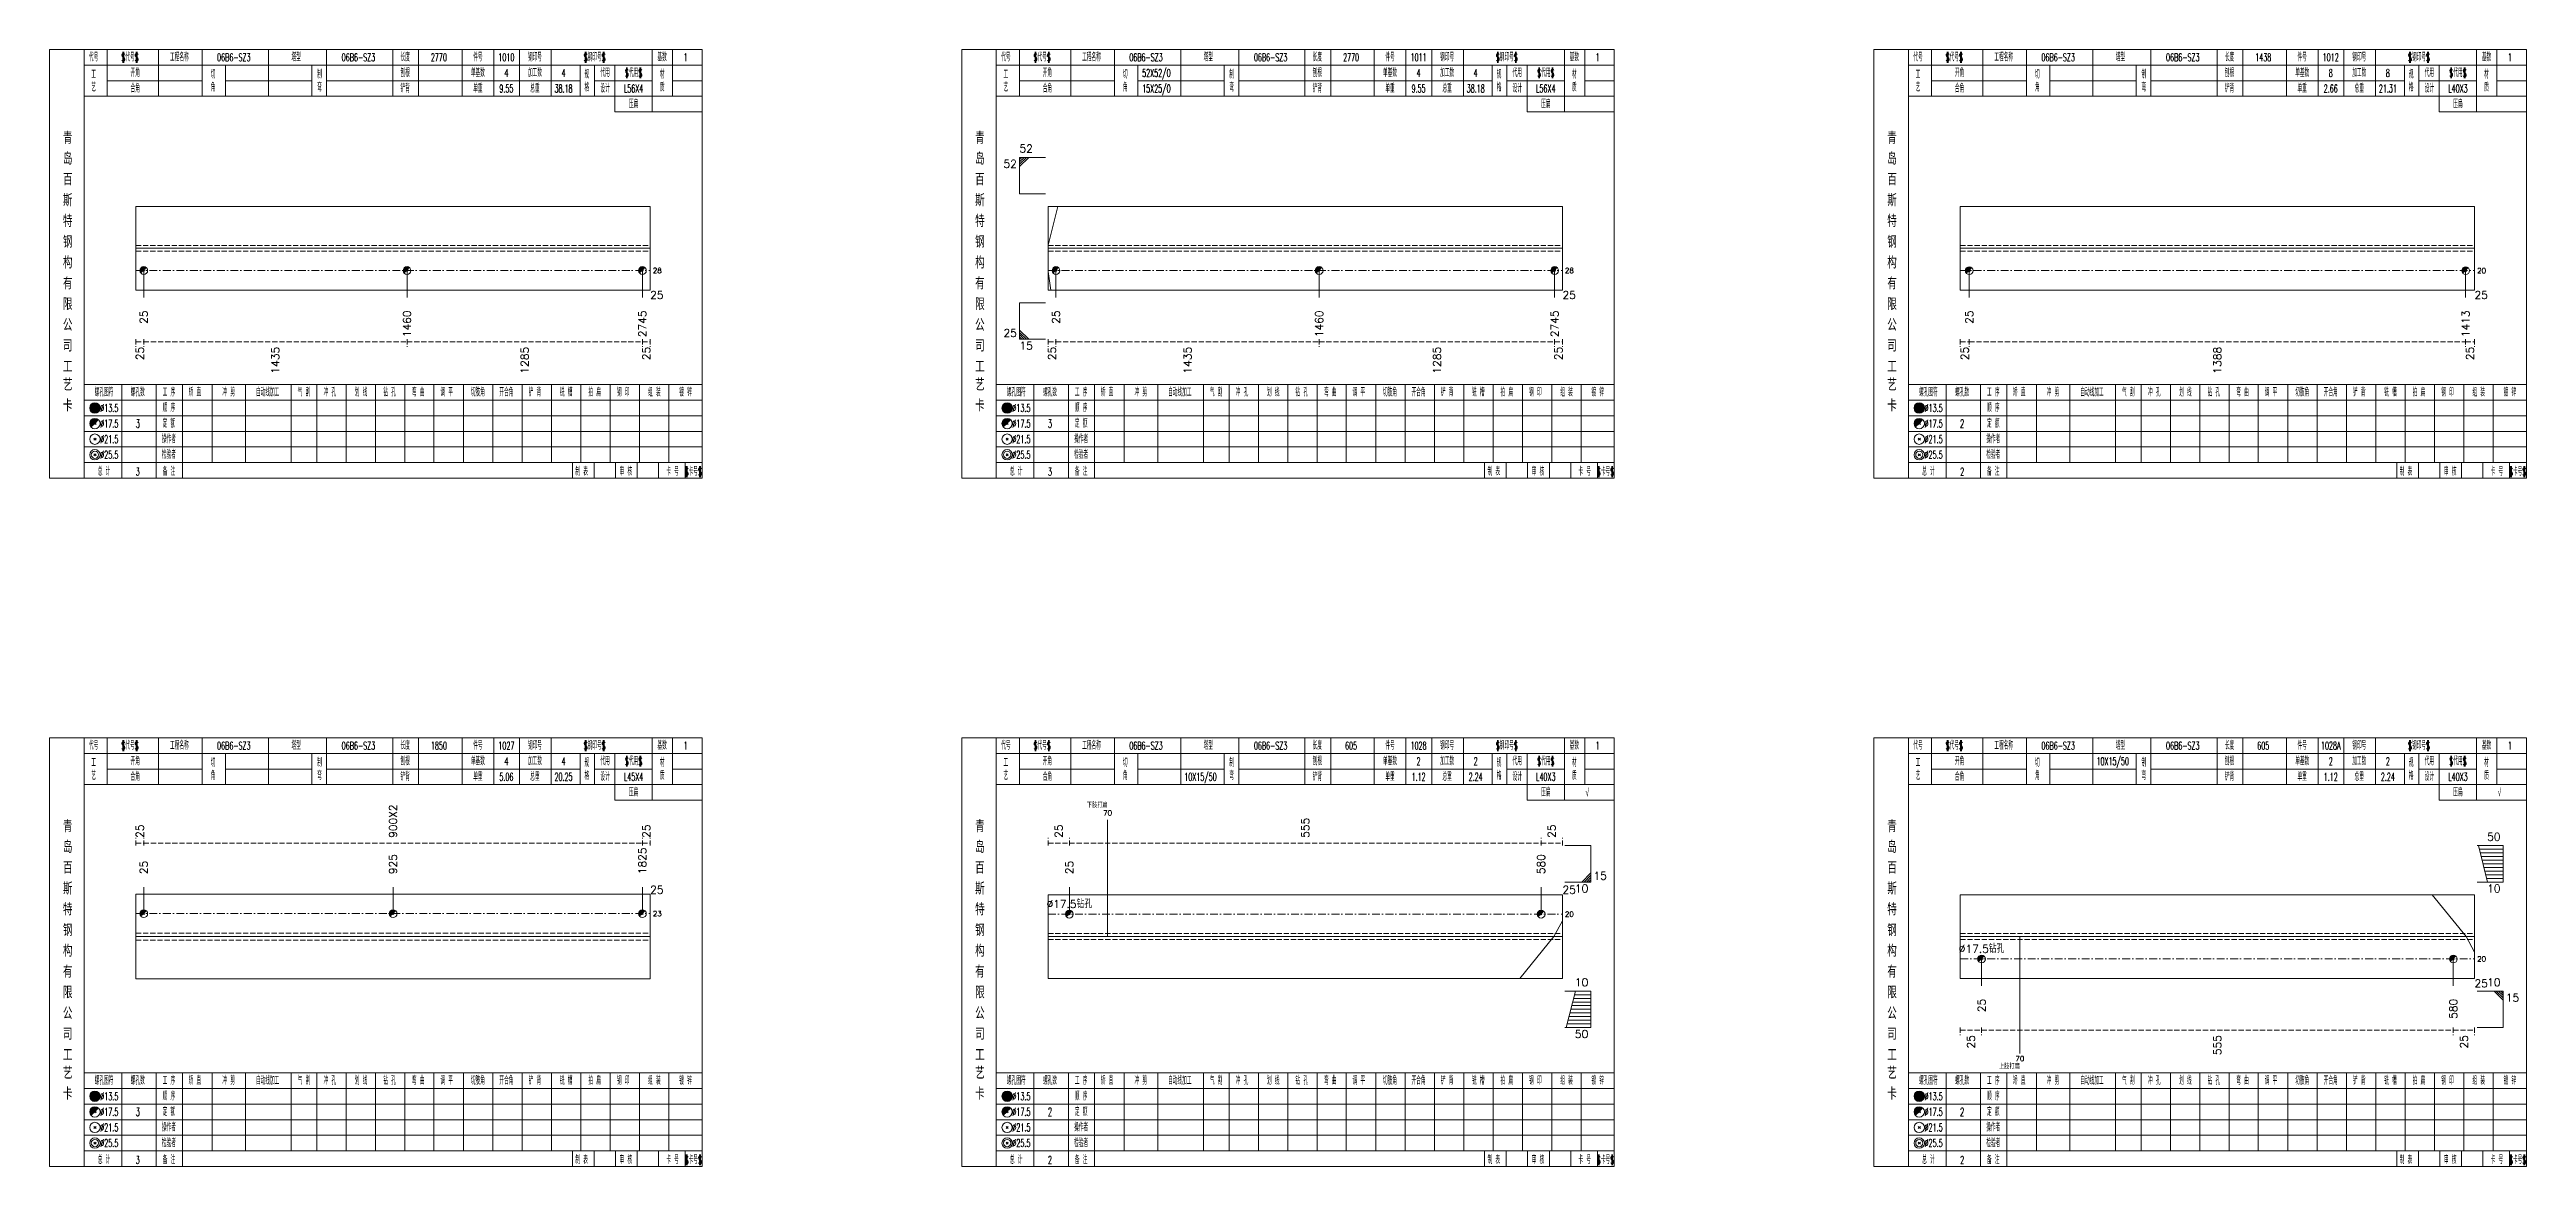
# Model space of a CAD drawing. Extents: x -533 to 8774, y 0 to 7979.
# Drawn here: x 1054 to 2008, y 0 to 430 of the extents above; entities that cross this region are included whole.
import ezdxf
from ezdxf.enums import TextEntityAlignment as Align

# ---------------------------------------------------------------- set-up
doc = ezdxf.new("R2010")
doc.units = 0
doc.header["$MEASUREMENT"] = 0
doc.linetypes.add('一点画线', pattern=[5.2, 3, -1, 0.2, -1])
doc.linetypes.add('虚线', pattern=[2.75, 2, -0.75])
doc.layers.get('0').update_dxf_attribs({"linetype": 'CONTINUOUS', "lineweight": 25})
for name, color, linetype, lineweight in [('1', 7, 'CONTINUOUS', 25), ('2', 7, 'CONTINUOUS', 25), ('4', 7, 'CONTINUOUS', 25), ('5', 7, 'CONTINUOUS', 25)]:
    doc.layers.add(name, color=color, linetype=linetype, lineweight=lineweight)
doc.styles.get("Standard").update_dxf_attribs({"font": 'simplex.shx', "width": 0.7, "height": 3, "bigfont": 'gbhzfs.shx'})

msp = doc.modelspace()

# ---------------------------------------------------------------- texts
at = {"color": 7, "linetype": 'Continuous', "lineweight": 13}
for s, p in [('52', (1427.9, 389.5)), ('15', (1649, 109.5))]:
    msp.add_text(s, height=3, dxfattribs=at).set_placement(p, align=Align.BOTTOM_LEFT)
for s, p in [('52', (1426.9, 387.5)), ('10', (1647, 108.5)), ('10', (1998.4, 108.5)), ('50', (1647, 52.5))]:
    msp.add_text(s, height=3, dxfattribs=at).set_placement(p, align=Align.TOP_RIGHT)
for s, height, p in [('28', 2, (1286.6, 344.93)), ('28', 2, (1638, 344.93)), ('20', 2, (1989.4, 344.88)), ('25', 3, (1285.6, 106.5)), ('25', 3, (1637, 106.5)), ('23', 2, (1286.6, 97.33)), ('20', 2, (1638, 97.12)), ('20', 2, (1989.4, 79.88))]:
    msp.add_text(s, height=height, dxfattribs=at).set_placement(p, align=Align.MIDDLE_LEFT)
at = {"color": 8, "linetype": 'Continuous', "lineweight": 9}
for s, p in [('25', (1089, 315.5)), ('1435', (1141.21, 315.5)), ('1285', (1237.26, 315.5)), ('25', (1284.1, 315.5)), ('25', (1440.4, 315.5)), ('1435', (1492.61, 315.5)), ('1285', (1588.66, 315.5)), ('25', (1635.5, 315.5)), ('25', (1792.02, 315.5)), ('1388', (1889.35, 315.5)), ('25', (1986.68, 315.5)), ('25', (1794.39, 50.5)), ('555', (1889.35, 50.5)), ('25', (1984.31, 50.5))]:
    msp.add_text(s, height=3, rotation=90, dxfattribs=at).set_placement(p, align=Align.MIDDLE_RIGHT)
at = {"color": 7, "linetype": 'Continuous', "lineweight": 13}
for s, p in [('25', (1426.9, 318.5)), ('50', (1998.4, 124.5)), ('10', (1647, 68.5)), ('10', (1998.4, 68.5))]:
    msp.add_text(s, height=3, dxfattribs=at).set_placement(p, align=Align.BOTTOM_RIGHT)
for p in [(1427.9, 317.5), (2000.4, 66.5)]:
    msp.add_text('15', height=3, dxfattribs=at).set_placement(p, align=Align.TOP_LEFT)
at = {"color": 8, "linetype": 'Continuous', "lineweight": 9}
for s, p in [('900X2', (1186.55, 126.5)), ('555', (1537.95, 126.5)), ('25', (1089, 126.5)), ('25', (1284.1, 126.5)), ('25', (1442.99, 126.5)), ('25', (1632.91, 126.5))]:
    msp.add_text(s, height=3, rotation=90, dxfattribs=at).set_placement(p, align=Align.MIDDLE_LEFT)
at = {"color": 7, "linetype": 'Continuous', "lineweight": 13}
for s, p in [('25', (1090.5, 112.5)), ('925', (1186.55, 112.5)), ('1825', (1282.6, 112.5)), ('25', (1447.09, 112.5)), ('580', (1628.81, 112.5))]:
    msp.add_text(s, height=3, rotation=90, dxfattribs=at).set_placement(p, align=Align.MIDDLE_LEFT)
msp.add_text('%%c17.5钻孔', height=3, dxfattribs=at).set_placement((1447.09, 98.62), align=Align.BOTTOM_CENTER)
at = {"layer": '1', "color": 7, "linetype": 'Continuous', "lineweight": 13}
for p in [(1285.6, 335.5), (1637, 335.5), (1988.4, 335.5), (1988.4, 70.5)]:
    msp.add_text('25', height=3, dxfattribs=at).set_placement(p, align=Align.MIDDLE_LEFT)
for s, p in [('25', (1090.5, 329.5)), ('1460', (1191.91, 329.5)), ('2745', (1282.6, 329.5)), ('25', (1441.9, 329.5)), ('1460', (1543.31, 329.5)), ('2745', (1634, 329.5)), ('25', (1793.74, 329.5)), ('1413', (1984.96, 329.5)), ('25', (1798.49, 64.5)), ('580', (1980.21, 64.5))]:
    msp.add_text(s, height=3, rotation=90, dxfattribs=at).set_placement(p, align=Align.MIDDLE_RIGHT)
msp.add_text('%%c17.5钻孔', height=3, dxfattribs=at).set_placement((1798.49, 81.38), align=Align.BOTTOM_CENTER)
at = {"layer": '2', "color": 7, "linetype": 'Continuous', "lineweight": 13}
for s, p in [('下肢打扁', (1457.82, 137.5)), ('70', (1461.82, 134.5))]:
    msp.add_text(s, height=2, dxfattribs=at).set_placement(p, align=Align.BOTTOM_CENTER)
for s, p in [('上肢打扁', (1809.22, 39.5)), ('70', (1813.22, 42.5))]:
    msp.add_text(s, height=2, dxfattribs=at).set_placement(p, align=Align.TOP_CENTER)
at = {"layer": '4', "color": 1, "linetype": 'Continuous', "lineweight": 13}
for s, height, width, p in [('代号', 3, 0.6, (1071.2, 427)), ('工', 3, 0.6, (1071.2, 420.4)), ('$代号$', 3, 0.6, (1085.2, 427)), ('开角', 3, 0.6, (1087.2, 421)), ('工程名称', 3, 0.6, (1104.2, 427)), ('切', 3, 0.6, (1117.2, 420.4)), ('06B6-SZ3', 3, 0.6, (1125.2, 427)), ('塔型', 3, 0.6, (1149.2, 427)), ('制', 3, 0.6, (1158.2, 420.4)), ('06B6-SZ3', 3, 0.6, (1173.2, 427)), ('刨根', 3, 0.6, (1191.2, 421)), ('长度', 3, 0.6, (1191.2, 427)), ('2770', 3, 0.6, (1204.2, 427)), ('单基数', 3, 0.6, (1219.2, 421)), ('件号', 3, 0.6, (1219.2, 427)), ('1010', 3, 0.6, (1230.2, 427)), ('4', 3, 0.6, (1230.2, 421)), ('加工数', 3, 0.6, (1241.2, 421)), ('钢印号', 3, 0.6, (1241.2, 427)), ('4', 3, 0.6, (1252.2, 421)), ('规', 3, 0.6, (1261.2, 420.4)), ('$钢印号$', 3, 0.6, (1264.2, 427)), ('代用', 3, 0.6, (1268.2, 421)), ('$代用$', 3, 0.6, (1279.2, 421)), ('基数', 3, 0.6, (1290.2, 427)), ('材', 3, 0.6, (1290.2, 420.4)), ('1', 3, 0.6, (1299.2, 427)), ('代号', 3, 0.6, (1422.6, 427)), ('工', 3, 0.6, (1422.6, 420.4)), ('$代号$', 3, 0.6, (1436.6, 427)), ('开角', 3, 0.6, (1438.6, 421)), ('工程名称', 3, 0.6, (1455.6, 427)), ('切', 3, 0.6, (1468.6, 420.4)), ('06B6-SZ3', 3, 0.6, (1476.6, 427)), ('52X52/0', 3, 0.6, (1480.6, 421)), ('塔型', 3, 0.6, (1500.6, 427)), ('制', 3, 0.6, (1509.6, 420.4)), ('06B6-SZ3', 3, 0.6, (1524.6, 427)), ('刨根', 3, 0.6, (1542.6, 421)), ('长度', 3, 0.6, (1542.6, 427)), ('2770', 3, 0.6, (1555.6, 427)), ('单基数', 3, 0.6, (1570.6, 421)), ('件号', 3, 0.6, (1570.6, 427)), ('1011', 3, 0.6, (1581.6, 427)), ('4', 3, 0.6, (1581.6, 421)), ('加工数', 3, 0.6, (1592.6, 421)), ('钢印号', 3, 0.6, (1592.6, 427)), ('4', 3, 0.6, (1603.6, 421)), ('规', 3, 0.6, (1612.6, 420.4)), ('$钢印号$', 3, 0.6, (1615.6, 427)), ('代用', 3, 0.6, (1619.6, 421)), ('$代用$', 3, 0.6, (1630.6, 421)), ('基数', 3, 0.6, (1641.6, 427)), ('材', 3, 0.6, (1641.6, 420.4)), ('1', 3, 0.6, (1650.6, 427)), ('代号', 3, 0.6, (1774, 427)), ('工', 3, 0.6, (1774, 420.4)), ('$代号$', 3, 0.6, (1788, 427)), ('开角', 3, 0.6, (1790, 421)), ('工程名称', 3, 0.6, (1807, 427)), ('切', 3, 0.6, (1820, 420.4)), ('06B6-SZ3', 3, 0.6, (1828, 427)), ('塔型', 3, 0.6, (1852, 427)), ('制', 3, 0.6, (1861, 420.4)), ('06B6-SZ3', 3, 0.6, (1876, 427)), ('刨根', 3, 0.6, (1894, 421)), ('长度', 3, 0.6, (1894, 427)), ('1438', 3, 0.6, (1907, 427)), ('单基数', 3, 0.6, (1922, 421)), ('件号', 3, 0.6, (1922, 427)), ('1012', 3, 0.6, (1933, 427)), ('8', 3, 0.6, (1933, 421)), ('加工数', 3, 0.6, (1944, 421)), ('钢印号', 3, 0.6, (1944, 427)), ('8', 3, 0.6, (1955, 421)), ('规', 3, 0.6, (1964, 420.4)), ('$钢印号$', 3, 0.6, (1967, 427)), ('代用', 3, 0.6, (1971, 421)), ('$代用$', 3, 0.6, (1982, 421)), ('基数', 3, 0.6, (1993, 427)), ('材', 3, 0.6, (1993, 420.4)), ('1', 3, 0.6, (2002, 427)), ('艺', 3, 0.6, (1071.2, 415.4)), ('合角', 3, 0.6, (1087.2, 415)), ('角', 3, 0.6, (1117.2, 415.4)), ('弯', 3, 0.6, (1158.2, 415.4)), ('铲背', 3, 0.6, (1191.2, 415)), ('单重', 3, 0.6, (1219.2, 415)), ('9.55', 3, 0.6, (1230.2, 415)), ('总重', 3, 0.6, (1241.2, 415)), ('38.18', 3, 0.6, (1252.2, 415)), ('格', 3, 0.6, (1261.2, 415.4)), ('设计', 3, 0.6, (1268.2, 415)), ('L56X4', 3, 0.6, (1279.2, 415)), ('压扁', 3, 0.6, (1279.2, 409)), ('质', 3, 0.6, (1290.2, 415.4)), ('艺', 3, 0.6, (1422.6, 415.4)), ('合角', 3, 0.6, (1438.6, 415)), ('角', 3, 0.6, (1468.6, 415.4)), ('15X25/0', 3, 0.6, (1480.6, 415)), ('弯', 3, 0.6, (1509.6, 415.4)), ('铲背', 3, 0.6, (1542.6, 415)), ('单重', 3, 0.6, (1570.6, 415)), ('9.55', 3, 0.6, (1581.6, 415)), ('总重', 3, 0.6, (1592.6, 415)), ('38.18', 3, 0.6, (1603.6, 415)), ('格', 3, 0.6, (1612.6, 415.4)), ('设计', 3, 0.6, (1619.6, 415)), ('L56X4', 3, 0.6, (1630.6, 415)), ('压扁', 3, 0.6, (1630.6, 409)), ('质', 3, 0.6, (1641.6, 415.4)), ('艺', 3, 0.6, (1774, 415.4)), ('合角', 3, 0.6, (1790, 415)), ('角', 3, 0.6, (1820, 415.4)), ('弯', 3, 0.6, (1861, 415.4)), ('铲背', 3, 0.6, (1894, 415)), ('单重', 3, 0.6, (1922, 415)), ('2.66', 3, 0.6, (1933, 415)), ('总重', 3, 0.6, (1944, 415)), ('21.31', 3, 0.6, (1955, 415)), ('格', 3, 0.6, (1964, 415.4)), ('设计', 3, 0.6, (1971, 415)), ('L40X3', 3, 0.6, (1982, 415)), ('压扁', 3, 0.6, (1982, 409)), ('质', 3, 0.6, (1993, 415.4)), ('青', 4.6, 0.8, (1061.2, 396)), ('青', 4.6, 0.8, (1412.6, 396)), ('青', 4.6, 0.8, (1764, 396)), ('百', 4.6, 0.8, (1061.2, 380)), ('岛', 4.6, 0.8, (1061.2, 388)), ('百', 4.6, 0.8, (1412.6, 380)), ('岛', 4.6, 0.8, (1412.6, 388)), ('百', 4.6, 0.8, (1764, 380)), ('岛', 4.6, 0.8, (1764, 388)), ('斯', 4.6, 0.8, (1061.2, 372)), ('斯', 4.6, 0.8, (1412.6, 372)), ('斯', 4.6, 0.8, (1764, 372)), ('特', 4.6, 0.8, (1061.2, 364)), ('特', 4.6, 0.8, (1412.6, 364)), ('特', 4.6, 0.8, (1764, 364)), ('钢', 4.6, 0.8, (1061.2, 356)), ('钢', 4.6, 0.8, (1412.6, 356)), ('钢', 4.6, 0.8, (1764, 356)), ('构', 4.6, 0.8, (1061.2, 348)), ('构', 4.6, 0.8, (1412.6, 348)), ('构', 4.6, 0.8, (1764, 348)), ('有', 4.6, 0.8, (1061.2, 340)), ('限', 4.6, 0.8, (1061.2, 332)), ('有', 4.6, 0.8, (1412.6, 340)), ('限', 4.6, 0.8, (1412.6, 332)), ('有', 4.6, 0.8, (1764, 340)), ('限', 4.6, 0.8, (1764, 332)), ('公', 4.6, 0.8, (1061.2, 324)), ('公', 4.6, 0.8, (1412.6, 324)), ('公', 4.6, 0.8, (1764, 324)), ('司', 4.6, 0.8, (1061.2, 316)), ('司', 4.6, 0.8, (1412.6, 316)), ('司', 4.6, 0.8, (1764, 316)), ('工', 4.6, 0.8, (1061.2, 308)), ('工', 4.6, 0.8, (1412.6, 308)), ('工', 4.6, 0.8, (1764, 308)), ('艺', 4.6, 0.8, (1061.2, 301)), ('螺孔图符', 3, 0.6, (1075.2, 298)), ('螺孔数', 3, 0.6, (1088.2, 298)), ('工 序', 3, 0.6, (1100.2, 298)), ('矫 直', 3, 0.6, (1110.2, 298)), ('冲 剪', 3, 0.6, (1123.2, 298)), ('自动线加工', 3, 0.6, (1138.2, 298)), ('气 割', 3, 0.6, (1152.2, 298)), ('冲 孔', 3, 0.6, (1162.2, 298)), ('划 线', 3, 0.6, (1174.2, 298)), ('钻 孔', 3, 0.6, (1185.2, 298)), ('弯 曲', 3, 0.6, (1196.2, 298)), ('调 平', 3, 0.6, (1207.2, 298)), ('切肢角', 3, 0.6, (1219.2, 298)), ('开合角', 3, 0.6, (1230.2, 298)), ('铲 背', 3, 0.6, (1241.2, 298)), ('铣 槽', 3, 0.6, (1253.2, 298)), ('拍 扁', 3, 0.6, (1264.2, 298)), ('钢 印', 3, 0.6, (1275.2, 298)), ('组 装', 3, 0.6, (1287.2, 298)), ('镀 锌', 3, 0.6, (1299.2, 298)), ('艺', 4.6, 0.8, (1412.6, 301)), ('螺孔图符', 3, 0.6, (1426.6, 298)), ('螺孔数', 3, 0.6, (1439.6, 298)), ('工 序', 3, 0.6, (1451.6, 298)), ('矫 直', 3, 0.6, (1461.6, 298)), ('冲 剪', 3, 0.6, (1474.6, 298)), ('自动线加工', 3, 0.6, (1489.6, 298)), ('气 割', 3, 0.6, (1503.6, 298)), ('冲 孔', 3, 0.6, (1513.6, 298)), ('划 线', 3, 0.6, (1525.6, 298)), ('钻 孔', 3, 0.6, (1536.6, 298)), ('弯 曲', 3, 0.6, (1547.6, 298)), ('调 平', 3, 0.6, (1558.6, 298)), ('切肢角', 3, 0.6, (1570.6, 298)), ('开合角', 3, 0.6, (1581.6, 298)), ('铲 背', 3, 0.6, (1592.6, 298)), ('铣 槽', 3, 0.6, (1604.6, 298)), ('拍 扁', 3, 0.6, (1615.6, 298)), ('钢 印', 3, 0.6, (1626.6, 298)), ('组 装', 3, 0.6, (1638.6, 298)), ('镀 锌', 3, 0.6, (1650.6, 298)), ('艺', 4.6, 0.8, (1764, 301)), ('螺孔图符', 3, 0.6, (1778, 298)), ('螺孔数', 3, 0.6, (1791, 298)), ('工 序', 3, 0.6, (1803, 298)), ('矫 直', 3, 0.6, (1813, 298)), ('冲 剪', 3, 0.6, (1826, 298)), ('自动线加工', 3, 0.6, (1841, 298)), ('气 割', 3, 0.6, (1855, 298)), ('冲 孔', 3, 0.6, (1865, 298)), ('划 线', 3, 0.6, (1877, 298)), ('钻 孔', 3, 0.6, (1888, 298)), ('弯 曲', 3, 0.6, (1899, 298)), ('调 平', 3, 0.6, (1910, 298)), ('切肢角', 3, 0.6, (1922, 298)), ('开合角', 3, 0.6, (1933, 298)), ('铲 背', 3, 0.6, (1944, 298)), ('铣 槽', 3, 0.6, (1956, 298)), ('拍 扁', 3, 0.6, (1967, 298)), ('钢 印', 3, 0.6, (1978, 298)), ('组 装', 3, 0.6, (1990, 298)), ('镀 锌', 3, 0.6, (2002, 298)), ('卡', 4.6, 0.8, (1061.2, 293)), ('%%C13.5', 3, 0.5, (1077.2, 292)), ('%%C17.5', 3, 0.5, (1077.2, 286)), ('3', 3.2, 0.6, (1088.2, 286)), ('顺 序', 3, 0.6, (1100.2, 292)), ('定 额', 3, 0.6, (1100.2, 286)), ('卡', 4.6, 0.8, (1412.6, 293)), ('%%C13.5', 3, 0.5, (1428.6, 292)), ('%%C17.5', 3, 0.5, (1428.6, 286)), ('3', 3.2, 0.6, (1439.6, 286)), ('顺 序', 3, 0.6, (1451.6, 292)), ('定 额', 3, 0.6, (1451.6, 286)), ('卡', 4.6, 0.8, (1764, 293)), ('%%C13.5', 3, 0.5, (1780, 292)), ('%%C17.5', 3, 0.5, (1780, 286)), ('2', 3.2, 0.6, (1791, 286)), ('顺 序', 3, 0.6, (1803, 292)), ('定 额', 3, 0.6, (1803, 286)), ('%%C21.5', 3, 0.5, (1077.2, 280)), ('操作者', 3, 0.6, (1100.2, 280)), ('%%C21.5', 3, 0.5, (1428.6, 280)), ('操作者', 3, 0.6, (1451.6, 280)), ('%%C21.5', 3, 0.5, (1780, 280)), ('操作者', 3, 0.6, (1803, 280)), ('总 计', 3, 0.6, (1075.2, 267.5)), ('%%C25.5', 3, 0.5, (1077.2, 274)), ('3', 3, 0.6, (1088.2, 267.5)), ('检验者', 3, 0.6, (1100.2, 274)), ('备 注', 3, 0.6, (1100.2, 267.5)), ('制 表', 3, 0.6, (1259.2, 267.5)), ('审 核', 3, 0.6, (1276.2, 267.5)), ('卡 号', 3, 0.6, (1294.2, 267.5)), ('$卡号$', 3, 0.6, (1302.2, 267.5)), ('总 计', 3, 0.6, (1426.6, 267.5)), ('%%C25.5', 3, 0.5, (1428.6, 274)), ('3', 3, 0.6, (1439.6, 267.5)), ('检验者', 3, 0.6, (1451.6, 274)), ('备 注', 3, 0.6, (1451.6, 267.5)), ('制 表', 3, 0.6, (1610.6, 267.5)), ('审 核', 3, 0.6, (1627.6, 267.5)), ('卡 号', 3, 0.6, (1645.6, 267.5)), ('$卡号$', 3, 0.6, (1653.6, 267.5)), ('总 计', 3, 0.6, (1778, 267.5)), ('%%C25.5', 3, 0.5, (1780, 274)), ('2', 3, 0.6, (1791, 267.5)), ('检验者', 3, 0.6, (1803, 274)), ('备 注', 3, 0.6, (1803, 267.5)), ('制 表', 3, 0.6, (1962, 267.5)), ('审 核', 3, 0.6, (1979, 267.5)), ('卡 号', 3, 0.6, (1997, 267.5)), ('$卡号$', 3, 0.6, (2005, 267.5)), ('代号', 3, 0.6, (1071.2, 162)), ('$代号$', 3, 0.6, (1085.2, 162)), ('工程名称', 3, 0.6, (1104.2, 162)), ('06B6-SZ3', 3, 0.6, (1125.2, 162)), ('塔型', 3, 0.6, (1149.2, 162)), ('06B6-SZ3', 3, 0.6, (1173.2, 162)), ('长度', 3, 0.6, (1191.2, 162)), ('1850', 3, 0.6, (1204.2, 162)), ('件号', 3, 0.6, (1219.2, 162)), ('1027', 3, 0.6, (1230.2, 162)), ('钢印号', 3, 0.6, (1241.2, 162)), ('$钢印号$', 3, 0.6, (1264.2, 162)), ('基数', 3, 0.6, (1290.2, 162)), ('1', 3, 0.6, (1299.2, 162)), ('代号', 3, 0.6, (1422.6, 162)), ('$代号$', 3, 0.6, (1436.6, 162)), ('工程名称', 3, 0.6, (1455.6, 162)), ('06B6-SZ3', 3, 0.6, (1476.6, 162)), ('塔型', 3, 0.6, (1500.6, 162)), ('06B6-SZ3', 3, 0.6, (1524.6, 162)), ('长度', 3, 0.6, (1542.6, 162)), ('605', 3, 0.6, (1555.6, 162)), ('件号', 3, 0.6, (1570.6, 162)), ('1028', 3, 0.6, (1581.6, 162)), ('钢印号', 3, 0.6, (1592.6, 162)), ('$钢印号$', 3, 0.6, (1615.6, 162)), ('基数', 3, 0.6, (1641.6, 162)), ('1', 3, 0.6, (1650.6, 162)), ('代号', 3, 0.6, (1774, 162)), ('$代号$', 3, 0.6, (1788, 162)), ('工程名称', 3, 0.6, (1807, 162)), ('06B6-SZ3', 3, 0.6, (1828, 162)), ('塔型', 3, 0.6, (1852, 162)), ('06B6-SZ3', 3, 0.6, (1876, 162)), ('长度', 3, 0.6, (1894, 162)), ('605', 3, 0.6, (1907, 162)), ('件号', 3, 0.6, (1922, 162)), ('1028A', 3, 0.6, (1933, 162)), ('钢印号', 3, 0.6, (1944, 162)), ('$钢印号$', 3, 0.6, (1967, 162)), ('基数', 3, 0.6, (1993, 162)), ('1', 3, 0.6, (2002, 162)), ('工', 3, 0.6, (1071.2, 155.4)), ('开角', 3, 0.6, (1087.2, 156)), ('切', 3, 0.6, (1117.2, 155.4)), ('制', 3, 0.6, (1158.2, 155.4)), ('刨根', 3, 0.6, (1191.2, 156)), ('单基数', 3, 0.6, (1219.2, 156)), ('4', 3, 0.6, (1230.2, 156)), ('加工数', 3, 0.6, (1241.2, 156)), ('4', 3, 0.6, (1252.2, 156)), ('规', 3, 0.6, (1261.2, 155.4)), ('代用', 3, 0.6, (1268.2, 156)), ('$代用$', 3, 0.6, (1279.2, 156)), ('材', 3, 0.6, (1290.2, 155.4)), ('工', 3, 0.6, (1422.6, 155.4)), ('开角', 3, 0.6, (1438.6, 156)), ('切', 3, 0.6, (1468.6, 155.4)), ('制', 3, 0.6, (1509.6, 155.4)), ('刨根', 3, 0.6, (1542.6, 156)), ('单基数', 3, 0.6, (1570.6, 156)), ('2', 3, 0.6, (1581.6, 156)), ('加工数', 3, 0.6, (1592.6, 156)), ('2', 3, 0.6, (1603.6, 156)), ('规', 3, 0.6, (1612.6, 155.4)), ('代用', 3, 0.6, (1619.6, 156)), ('$代用$', 3, 0.6, (1630.6, 156)), ('材', 3, 0.6, (1641.6, 155.4)), ('工', 3, 0.6, (1774, 155.4)), ('开角', 3, 0.6, (1790, 156)), ('切', 3, 0.6, (1820, 155.4)), ('10X15/50', 3, 0.6, (1849, 156)), ('制', 3, 0.6, (1861, 155.4)), ('刨根', 3, 0.6, (1894, 156)), ('单基数', 3, 0.6, (1922, 156)), ('2', 3, 0.6, (1933, 156)), ('加工数', 3, 0.6, (1944, 156)), ('2', 3, 0.6, (1955, 156)), ('规', 3, 0.6, (1964, 155.4)), ('代用', 3, 0.6, (1971, 156)), ('$代用$', 3, 0.6, (1982, 156)), ('材', 3, 0.6, (1993, 155.4)), ('艺', 3, 0.6, (1071.2, 150.4)), ('合角', 3, 0.6, (1087.2, 150)), ('角', 3, 0.6, (1117.2, 150.4)), ('弯', 3, 0.6, (1158.2, 150.4)), ('铲背', 3, 0.6, (1191.2, 150)), ('单重', 3, 0.6, (1219.2, 150)), ('5.06', 3, 0.6, (1230.2, 150)), ('总重', 3, 0.6, (1241.2, 150)), ('20.25', 3, 0.6, (1252.2, 150)), ('格', 3, 0.6, (1261.2, 150.4)), ('设计', 3, 0.6, (1268.2, 150)), ('L45X4', 3, 0.6, (1279.2, 150)), ('压扁', 3, 0.6, (1279.2, 144)), ('质', 3, 0.6, (1290.2, 150.4)), ('艺', 3, 0.6, (1422.6, 150.4)), ('合角', 3, 0.6, (1438.6, 150)), ('角', 3, 0.6, (1468.6, 150.4)), ('10X15/50', 3, 0.6, (1497.6, 150)), ('弯', 3, 0.6, (1509.6, 150.4)), ('铲背', 3, 0.6, (1542.6, 150)), ('单重', 3, 0.6, (1570.6, 150)), ('1.12', 3, 0.6, (1581.6, 150)), ('总重', 3, 0.6, (1592.6, 150)), ('2.24', 3, 0.6, (1603.6, 150)), ('格', 3, 0.6, (1612.6, 150.4)), ('设计', 3, 0.6, (1619.6, 150)), ('L40X3', 3, 0.6, (1630.6, 150)), ('压扁', 3, 0.6, (1630.6, 144)), ('质', 3, 0.6, (1641.6, 150.4)), ('√', 3, 0.6, (1646.6, 144)), ('艺', 3, 0.6, (1774, 150.4)), ('合角', 3, 0.6, (1790, 150)), ('角', 3, 0.6, (1820, 150.4)), ('弯', 3, 0.6, (1861, 150.4)), ('铲背', 3, 0.6, (1894, 150)), ('单重', 3, 0.6, (1922, 150)), ('1.12', 3, 0.6, (1933, 150)), ('总重', 3, 0.6, (1944, 150)), ('2.24', 3, 0.6, (1955, 150)), ('格', 3, 0.6, (1964, 150.4)), ('设计', 3, 0.6, (1971, 150)), ('L40X3', 3, 0.6, (1982, 150)), ('压扁', 3, 0.6, (1982, 144)), ('质', 3, 0.6, (1993, 150.4)), ('√', 3, 0.6, (1998, 144)), ('青', 4.6, 0.8, (1061.2, 131)), ('青', 4.6, 0.8, (1412.6, 131)), ('青', 4.6, 0.8, (1764, 131)), ('岛', 4.6, 0.8, (1061.2, 123)), ('岛', 4.6, 0.8, (1412.6, 123)), ('岛', 4.6, 0.8, (1764, 123)), ('百', 4.6, 0.8, (1061.2, 115)), ('百', 4.6, 0.8, (1412.6, 115)), ('百', 4.6, 0.8, (1764, 115)), ('斯', 4.6, 0.8, (1061.2, 107)), ('斯', 4.6, 0.8, (1412.6, 107)), ('斯', 4.6, 0.8, (1764, 107)), ('特', 4.6, 0.8, (1061.2, 99)), ('特', 4.6, 0.8, (1412.6, 99)), ('特', 4.6, 0.8, (1764, 99)), ('钢', 4.6, 0.8, (1061.2, 91)), ('钢', 4.6, 0.8, (1412.6, 91)), ('钢', 4.6, 0.8, (1764, 91)), ('构', 4.6, 0.8, (1061.2, 83)), ('有', 4.6, 0.8, (1061.2, 75)), ('构', 4.6, 0.8, (1412.6, 83)), ('有', 4.6, 0.8, (1412.6, 75)), ('构', 4.6, 0.8, (1764, 83)), ('有', 4.6, 0.8, (1764, 75)), ('限', 4.6, 0.8, (1061.2, 67)), ('限', 4.6, 0.8, (1412.6, 67)), ('限', 4.6, 0.8, (1764, 67)), ('公', 4.6, 0.8, (1061.2, 59)), ('公', 4.6, 0.8, (1412.6, 59)), ('公', 4.6, 0.8, (1764, 59)), ('司', 4.6, 0.8, (1061.2, 51)), ('司', 4.6, 0.8, (1412.6, 51)), ('司', 4.6, 0.8, (1764, 51)), ('工', 4.6, 0.8, (1061.2, 43)), ('艺', 4.6, 0.8, (1061.2, 36)), ('工', 4.6, 0.8, (1412.6, 43)), ('艺', 4.6, 0.8, (1412.6, 36)), ('工', 4.6, 0.8, (1764, 43)), ('艺', 4.6, 0.8, (1764, 36)), ('卡', 4.6, 0.8, (1061.2, 28)), ('螺孔图符', 3, 0.6, (1075.2, 33)), ('螺孔数', 3, 0.6, (1088.2, 33)), ('顺 序', 3, 0.6, (1100.2, 27)), ('工 序', 3, 0.6, (1100.2, 33)), ('矫 直', 3, 0.6, (1110.2, 33)), ('冲 剪', 3, 0.6, (1123.2, 33)), ('自动线加工', 3, 0.6, (1138.2, 33)), ('气 割', 3, 0.6, (1152.2, 33)), ('冲 孔', 3, 0.6, (1162.2, 33)), ('划 线', 3, 0.6, (1174.2, 33)), ('钻 孔', 3, 0.6, (1185.2, 33)), ('弯 曲', 3, 0.6, (1196.2, 33)), ('调 平', 3, 0.6, (1207.2, 33)), ('切肢角', 3, 0.6, (1219.2, 33)), ('开合角', 3, 0.6, (1230.2, 33)), ('铲 背', 3, 0.6, (1241.2, 33)), ('铣 槽', 3, 0.6, (1253.2, 33)), ('拍 扁', 3, 0.6, (1264.2, 33)), ('钢 印', 3, 0.6, (1275.2, 33)), ('组 装', 3, 0.6, (1287.2, 33)), ('镀 锌', 3, 0.6, (1299.2, 33)), ('卡', 4.6, 0.8, (1412.6, 28)), ('螺孔图符', 3, 0.6, (1426.6, 33)), ('螺孔数', 3, 0.6, (1439.6, 33)), ('顺 序', 3, 0.6, (1451.6, 27)), ('工 序', 3, 0.6, (1451.6, 33)), ('矫 直', 3, 0.6, (1461.6, 33)), ('冲 剪', 3, 0.6, (1474.6, 33)), ('自动线加工', 3, 0.6, (1489.6, 33)), ('气 割', 3, 0.6, (1503.6, 33)), ('冲 孔', 3, 0.6, (1513.6, 33)), ('划 线', 3, 0.6, (1525.6, 33)), ('钻 孔', 3, 0.6, (1536.6, 33)), ('弯 曲', 3, 0.6, (1547.6, 33)), ('调 平', 3, 0.6, (1558.6, 33)), ('切肢角', 3, 0.6, (1570.6, 33)), ('开合角', 3, 0.6, (1581.6, 33)), ('铲 背', 3, 0.6, (1592.6, 33)), ('铣 槽', 3, 0.6, (1604.6, 33)), ('拍 扁', 3, 0.6, (1615.6, 33)), ('钢 印', 3, 0.6, (1626.6, 33)), ('组 装', 3, 0.6, (1638.6, 33)), ('镀 锌', 3, 0.6, (1650.6, 33)), ('卡', 4.6, 0.8, (1764, 28)), ('螺孔图符', 3, 0.6, (1778, 33)), ('螺孔数', 3, 0.6, (1791, 33)), ('顺 序', 3, 0.6, (1803, 27)), ('工 序', 3, 0.6, (1803, 33)), ('矫 直', 3, 0.6, (1813, 33)), ('冲 剪', 3, 0.6, (1826, 33)), ('自动线加工', 3, 0.6, (1841, 33)), ('气 割', 3, 0.6, (1855, 33)), ('冲 孔', 3, 0.6, (1865, 33)), ('划 线', 3, 0.6, (1877, 33)), ('钻 孔', 3, 0.6, (1888, 33)), ('弯 曲', 3, 0.6, (1899, 33)), ('调 平', 3, 0.6, (1910, 33)), ('切肢角', 3, 0.6, (1922, 33)), ('开合角', 3, 0.6, (1933, 33)), ('铲 背', 3, 0.6, (1944, 33)), ('铣 槽', 3, 0.6, (1956, 33)), ('拍 扁', 3, 0.6, (1967, 33)), ('钢 印', 3, 0.6, (1978, 33)), ('组 装', 3, 0.6, (1990, 33)), ('镀 锌', 3, 0.6, (2002, 33)), ('%%C13.5', 3, 0.5, (1077.2, 27)), ('%%C17.5', 3, 0.5, (1077.2, 21)), ('3', 3.2, 0.6, (1088.2, 21)), ('定 额', 3, 0.6, (1100.2, 21)), ('%%C13.5', 3, 0.5, (1428.6, 27)), ('%%C17.5', 3, 0.5, (1428.6, 21)), ('2', 3.2, 0.6, (1439.6, 21)), ('定 额', 3, 0.6, (1451.6, 21)), ('%%C13.5', 3, 0.5, (1780, 27)), ('%%C17.5', 3, 0.5, (1780, 21)), ('2', 3.2, 0.6, (1791, 21)), ('定 额', 3, 0.6, (1803, 21)), ('%%C21.5', 3, 0.5, (1077.2, 15)), ('%%C25.5', 3, 0.5, (1077.2, 9)), ('操作者', 3, 0.6, (1100.2, 15)), ('检验者', 3, 0.6, (1100.2, 9)), ('%%C21.5', 3, 0.5, (1428.6, 15)), ('%%C25.5', 3, 0.5, (1428.6, 9)), ('操作者', 3, 0.6, (1451.6, 15)), ('检验者', 3, 0.6, (1451.6, 9)), ('%%C21.5', 3, 0.5, (1780, 15)), ('%%C25.5', 3, 0.5, (1780, 9)), ('操作者', 3, 0.6, (1803, 15)), ('检验者', 3, 0.6, (1803, 9)), ('总 计', 3, 0.6, (1075.2, 2.5)), ('3', 3, 0.6, (1088.2, 2.5)), ('备 注', 3, 0.6, (1100.2, 2.5)), ('制 表', 3, 0.6, (1259.2, 2.5)), ('审 核', 3, 0.6, (1276.2, 2.5)), ('卡 号', 3, 0.6, (1294.2, 2.5)), ('$卡号$', 3, 0.6, (1302.2, 2.5)), ('总 计', 3, 0.6, (1426.6, 2.5)), ('2', 3, 0.6, (1439.6, 2.5)), ('备 注', 3, 0.6, (1451.6, 2.5)), ('制 表', 3, 0.6, (1610.6, 2.5)), ('审 核', 3, 0.6, (1627.6, 2.5)), ('卡 号', 3, 0.6, (1645.6, 2.5)), ('$卡号$', 3, 0.6, (1653.6, 2.5)), ('总 计', 3, 0.6, (1778, 2.5)), ('2', 3, 0.6, (1791, 2.5)), ('备 注', 3, 0.6, (1803, 2.5)), ('制 表', 3, 0.6, (1962, 2.5)), ('审 核', 3, 0.6, (1979, 2.5)), ('卡 号', 3, 0.6, (1997, 2.5)), ('$卡号$', 3, 0.6, (2005, 2.5))]:
    msp.add_text(s, height=height, dxfattribs=dict(at, width=width)).set_placement(p, align=Align.MIDDLE_CENTER)

# ---------------------------------------------------------------- blocks, each defined once
blk = doc.blocks.new('孔17.5')
at = {"layer": '5', "color": 7, "linetype": 'Continuous', "lineweight": 0}
for p, q in [((-0.2, -0.2), (0.2, 0.2)), ((-0.2, 0.2), (0.2, -0.2))]:
    blk.add_line(p, q, dxfattribs=at)
at = {"layer": '5', "color": 7, "linetype": 'Continuous', "lineweight": 13}
blk.add_circle((0, 0), 1, dxfattribs=at)
for radius in [0.9, 0.8, 0.7, 0.6, 0.5, 0.4, 0.3, 0.2, 0.1]:
    blk.add_arc((0, 0), radius, 45, 225, dxfattribs=at)

# ---------------------------------------------------------------- linework, layer by layer
at = {"color": 7, "linetype": 'Continuous', "lineweight": 13}
for p, q in [((1427.9, 388.5), (1437.9, 388.5)), ((1427.9, 374.5), (1427.9, 388.5)), ((1428.78, 388.5), (1427.9, 387.62)), ((1429.65, 388.5), (1427.9, 386.75)), ((1430.53, 388.5), (1427.9, 385.88)), ((1431.4, 388.5), (1427.9, 385)), ((1427.9, 374.5), (1437.9, 374.5)), ((1438.9, 354.65), (1442.62, 369.57)), ((1090.5, 344.93), (1090.5, 334.5)), ((1191.91, 344.93), (1191.91, 334.5)), ((1282.6, 344.93), (1282.6, 334.5)), ((1438.9, 344.6), (1439.97, 337.43)), ((1441.9, 344.93), (1441.9, 334.5)), ((1543.31, 344.93), (1543.31, 334.5)), ((1634, 344.93), (1634, 334.5)), ((1793.74, 344.88), (1793.74, 334.5)), ((1984.96, 344.88), (1984.96, 334.5)), ((1427.9, 332.5), (1437.9, 332.5)), ((1427.9, 332.5), (1427.9, 318.5)), ((1431.4, 318.5), (1427.9, 322)), ((1430.53, 318.5), (1427.9, 321.12)), ((1429.65, 318.5), (1427.9, 320.25)), ((1428.78, 318.5), (1427.9, 319.38)), ((1427.9, 318.5), (1437.9, 318.5)), ((1648, 123.5), (1638, 123.5)), ((1648, 109.5), (1648, 123.5)), ((1999.4, 123.5), (1989.4, 123.5)), ((1993.4, 109.5), (1989.9, 123.5)), ((1999.4, 122.1), (1990.25, 122.1)), ((1999.4, 120.7), (1990.6, 120.7)), ((1999.4, 119.3), (1990.95, 119.3)), ((1999.4, 117.9), (1991.3, 117.9)), ((1999.4, 116.5), (1991.65, 116.5)), ((1999.4, 115.1), (1992, 115.1)), ((1999.4, 109.5), (1999.4, 123.5)), ((1090.5, 97.33), (1090.5, 107.5)), ((1186.55, 97.33), (1186.55, 107.5)), ((1282.6, 97.33), (1282.6, 107.5)), ((1447.09, 97.12), (1447.09, 107.5)), ((1628.81, 97.12), (1628.81, 107.5)), ((1648, 109.5), (1638, 109.5)), ((1644.5, 109.5), (1648, 113)), ((1645.38, 109.5), (1648, 112.12)), ((1646.25, 109.5), (1648, 111.25)), ((1647.12, 109.5), (1648, 110.38)), ((1999.4, 109.5), (1989.4, 109.5)), ((1999.4, 113.7), (1992.35, 113.7)), ((1999.4, 112.3), (1992.7, 112.3)), ((1999.4, 110.9), (1993.05, 110.9)), ((1985.13, 88.5), (1972.03, 104.62)), ((1633.73, 88.5), (1620.63, 72.38)), ((1637, 94.55), (1633.73, 88.5)), ((1988.4, 82.45), (1985.13, 88.5)), ((1798.49, 79.88), (1798.49, 69.5)), ((1980.21, 79.88), (1980.21, 69.5)), ((1648, 67.5), (1638, 67.5)), ((1642, 67.5), (1638.5, 53.5)), ((1648, 67.5), (1648, 53.5)), ((1999.4, 67.5), (1989.4, 67.5)), ((1995.9, 67.5), (1999.4, 64)), ((1996.78, 67.5), (1999.4, 64.88)), ((1997.65, 67.5), (1999.4, 65.75)), ((1998.53, 67.5), (1999.4, 66.62)), ((1999.4, 67.5), (1999.4, 53.5)), ((1648, 57.7), (1639.55, 57.7)), ((1648, 59.1), (1639.9, 59.1)), ((1648, 60.5), (1640.25, 60.5)), ((1648, 61.9), (1640.6, 61.9)), ((1648, 63.3), (1640.95, 63.3)), ((1648, 64.7), (1641.3, 64.7)), ((1648, 66.1), (1641.65, 66.1)), ((1648, 53.5), (1638, 53.5)), ((1648, 54.9), (1638.85, 54.9)), ((1648, 56.3), (1639.2, 56.3)), ((1999.4, 53.5), (1989.4, 53.5))]:
    msp.add_line(p, q, dxfattribs=at)
at = {"color": 7, "linetype": 'Continuous', "lineweight": 18}
for p, q in [((1087.5, 369.57), (1087.5, 337.43)), ((1087.5, 369.57), (1285.6, 369.57)), ((1285.6, 369.57), (1285.6, 337.43)), ((1438.9, 369.57), (1438.9, 337.43)), ((1438.9, 369.57), (1637, 369.57)), ((1637, 369.57), (1637, 337.43)), ((1790.3, 369.62), (1790.3, 337.38)), ((1790.3, 369.62), (1988.4, 369.62)), ((1988.4, 369.62), (1988.4, 337.38)), ((1087.5, 353.5), (1285.6, 353.5)), ((1438.9, 353.5), (1637, 353.5)), ((1790.3, 353.5), (1988.4, 353.5)), ((1087.5, 104.83), (1087.5, 72.17)), ((1087.5, 104.83), (1285.6, 104.83)), ((1285.6, 104.83), (1285.6, 72.17)), ((1438.9, 104.62), (1438.9, 72.38)), ((1438.9, 104.62), (1637, 104.62)), ((1637, 104.62), (1637, 72.38)), ((1790.3, 104.62), (1790.3, 72.38)), ((1790.3, 104.62), (1988.4, 104.62)), ((1988.4, 104.62), (1988.4, 72.38)), ((1087.5, 88.5), (1285.6, 88.5)), ((1438.9, 88.5), (1637, 88.5)), ((1790.3, 88.5), (1988.4, 88.5))]:
    msp.add_line(p, q, dxfattribs=at)
at = {"color": 1, "linetype": '虚线', "lineweight": 18}
for p, q in [((1087.5, 354.57), (1285.6, 354.57)), ((1438.9, 354.57), (1637, 354.57)), ((1790.3, 354.62), (1988.4, 354.62)), ((1087.5, 352.43), (1285.6, 352.43)), ((1438.9, 352.43), (1637, 352.43)), ((1790.3, 352.38), (1988.4, 352.38)), ((1087.5, 89.83), (1285.6, 89.83)), ((1087.5, 87.17), (1285.6, 87.17)), ((1438.9, 89.62), (1637, 89.62)), ((1438.9, 87.38), (1637, 87.38)), ((1790.3, 89.62), (1988.4, 89.62)), ((1790.3, 87.38), (1988.4, 87.38))]:
    msp.add_line(p, q, dxfattribs=at)
at = {"color": 3, "linetype": '一点画线', "lineweight": 13}
for p, q in [((1087.5, 344.93), (1285.6, 344.93)), ((1438.9, 344.93), (1637, 344.93)), ((1790.3, 344.88), (1988.4, 344.88)), ((1087.5, 97.33), (1285.6, 97.33)), ((1438.9, 97.12), (1637, 97.12)), ((1790.3, 79.88), (1988.4, 79.88))]:
    msp.add_line(p, q, dxfattribs=at)
at = {"color": 8, "linetype": '虚线', "lineweight": 9}
for p, q in [((1087.5, 318.5), (1087.5, 315.5)), ((1087.5, 317.5), (1090.5, 317.5)), ((1090.5, 318.5), (1090.5, 315.5)), ((1090.5, 318.5), (1090.5, 315.5)), ((1090.5, 317.5), (1191.91, 317.5)), ((1191.91, 318.5), (1191.91, 315.5)), ((1191.91, 318.5), (1191.91, 315.5)), ((1191.91, 317.5), (1282.6, 317.5)), ((1282.6, 318.5), (1282.6, 315.5)), ((1282.6, 318.5), (1282.6, 315.5)), ((1282.6, 317.5), (1285.6, 317.5)), ((1285.6, 318.5), (1285.6, 315.5)), ((1438.9, 318.5), (1438.9, 315.5)), ((1438.9, 317.5), (1441.9, 317.5)), ((1441.9, 318.5), (1441.9, 315.5)), ((1441.9, 318.5), (1441.9, 315.5)), ((1441.9, 317.5), (1543.31, 317.5)), ((1543.31, 318.5), (1543.31, 315.5)), ((1543.31, 318.5), (1543.31, 315.5)), ((1543.31, 317.5), (1634, 317.5)), ((1634, 318.5), (1634, 315.5)), ((1634, 318.5), (1634, 315.5)), ((1634, 317.5), (1637, 317.5)), ((1637, 318.5), (1637, 315.5)), ((1790.3, 318.5), (1790.3, 315.5)), ((1790.3, 317.5), (1793.74, 317.5)), ((1793.74, 318.5), (1793.74, 315.5)), ((1793.74, 318.5), (1793.74, 315.5)), ((1793.74, 317.5), (1984.96, 317.5)), ((1984.96, 318.5), (1984.96, 315.5)), ((1984.96, 318.5), (1984.96, 315.5)), ((1984.96, 317.5), (1988.4, 317.5)), ((1988.4, 318.5), (1988.4, 315.5)), ((1087.5, 123.5), (1087.5, 126.5)), ((1087.5, 124.5), (1090.5, 124.5)), ((1090.5, 123.5), (1090.5, 126.5)), ((1090.5, 123.5), (1090.5, 126.5)), ((1090.5, 124.5), (1282.6, 124.5)), ((1282.6, 123.5), (1282.6, 126.5)), ((1282.6, 123.5), (1282.6, 126.5)), ((1282.6, 124.5), (1285.6, 124.5)), ((1285.6, 123.5), (1285.6, 126.5)), ((1438.9, 123.5), (1438.9, 126.5)), ((1438.9, 124.5), (1447.09, 124.5)), ((1447.09, 123.5), (1447.09, 126.5)), ((1447.09, 123.5), (1447.09, 126.5)), ((1447.09, 124.5), (1628.81, 124.5)), ((1628.81, 123.5), (1628.81, 126.5)), ((1628.81, 123.5), (1628.81, 126.5)), ((1628.81, 124.5), (1637, 124.5)), ((1637, 123.5), (1637, 126.5)), ((1790.3, 53.5), (1790.3, 50.5)), ((1790.3, 52.5), (1798.49, 52.5)), ((1798.49, 53.5), (1798.49, 50.5)), ((1798.49, 53.5), (1798.49, 50.5)), ((1798.49, 52.5), (1980.21, 52.5)), ((1980.21, 53.5), (1980.21, 50.5)), ((1980.21, 53.5), (1980.21, 50.5)), ((1980.21, 52.5), (1988.4, 52.5)), ((1988.4, 53.5), (1988.4, 50.5))]:
    msp.add_line(p, q, dxfattribs=at)
at = {"layer": '1', "color": 7, "linetype": 'Continuous', "lineweight": 18}
for p, q in [((1087.5, 337.43), (1285.6, 337.43)), ((1438.9, 337.43), (1637, 337.43)), ((1790.3, 337.38), (1988.4, 337.38)), ((1087.5, 72.17), (1285.6, 72.17)), ((1438.9, 72.38), (1637, 72.38)), ((1790.3, 72.38), (1988.4, 72.38))]:
    msp.add_line(p, q, dxfattribs=at)
at = {"layer": '2', "color": 7, "linetype": 'Continuous', "lineweight": 13}
for p, q in [((1461.82, 88.5), (1461.82, 133.5)), ((1813.22, 88.5), (1813.22, 43.5))]:
    msp.add_line(p, q, dxfattribs=at)
at = {"layer": '4', "color": 1, "linetype": 'Continuous', "lineweight": 18}
for p, q in [((1067.5, 265), (1067.5, 430)), ((1076.4, 412), (1076.4, 430)), ((1096.2, 412), (1096.2, 430)), ((1113, 412), (1113, 430)), ((1138.6, 412), (1138.6, 430)), ((1160.9, 412), (1160.9, 430)), ((1186.4, 412), (1186.4, 430)), ((1196.4, 412), (1196.4, 430)), ((1213.1, 412), (1213.1, 430)), ((1225.3, 412), (1225.3, 430)), ((1235.3, 412), (1235.3, 430)), ((1247.5, 412), (1247.5, 430)), ((1286.4, 406), (1286.4, 430)), ((1294.2, 412), (1294.2, 430)), ((1418.9, 265), (1418.9, 430)), ((1427.8, 412), (1427.8, 430)), ((1447.6, 412), (1447.6, 430)), ((1464.4, 412), (1464.4, 430)), ((1490, 412), (1490, 430)), ((1512.3, 412), (1512.3, 430)), ((1537.8, 412), (1537.8, 430)), ((1547.8, 412), (1547.8, 430)), ((1564.5, 412), (1564.5, 430)), ((1576.7, 412), (1576.7, 430)), ((1586.7, 412), (1586.7, 430)), ((1598.9, 412), (1598.9, 430)), ((1637.8, 406), (1637.8, 430)), ((1645.6, 412), (1645.6, 430)), ((1770.3, 265), (1770.3, 430)), ((1779.2, 412), (1779.2, 430)), ((1799, 412), (1799, 430)), ((1815.8, 412), (1815.8, 430)), ((1841.4, 412), (1841.4, 430)), ((1863.7, 412), (1863.7, 430)), ((1889.2, 412), (1889.2, 430)), ((1899.2, 412), (1899.2, 430)), ((1915.9, 412), (1915.9, 430)), ((1928.1, 412), (1928.1, 430)), ((1938.1, 412), (1938.1, 430)), ((1950.3, 412), (1950.3, 430)), ((1989.2, 406), (1989.2, 430)), ((1997, 412), (1997, 430)), ((1067.5, 424), (1305.6, 424)), ((1122, 412), (1122, 424)), ((1155.3, 412), (1155.3, 424)), ((1258.6, 412), (1258.6, 424)), ((1264.2, 412), (1264.2, 424)), ((1272, 406), (1272, 424)), ((1418.9, 424), (1657, 424)), ((1473.4, 412), (1473.4, 424)), ((1506.7, 412), (1506.7, 424)), ((1610, 412), (1610, 424)), ((1615.6, 412), (1615.6, 424)), ((1623.4, 406), (1623.4, 424)), ((1770.3, 424), (2008.4, 424)), ((1824.8, 412), (1824.8, 424)), ((1858.1, 412), (1858.1, 424)), ((1961.4, 412), (1961.4, 424)), ((1967, 412), (1967, 424)), ((1974.8, 406), (1974.8, 424)), ((1067.5, 412), (1305.6, 412)), ((1076.4, 418), (1113, 418)), ((1122, 418), (1155.3, 418)), ((1160.9, 418), (1258.6, 418)), ((1264.2, 418), (1286.4, 418)), ((1294.2, 418), (1305.6, 418)), ((1418.9, 412), (1657, 412)), ((1427.8, 418), (1464.4, 418)), ((1473.4, 418), (1506.7, 418)), ((1512.3, 418), (1610, 418)), ((1615.6, 418), (1637.8, 418)), ((1645.6, 418), (1657, 418)), ((1770.3, 412), (2008.4, 412)), ((1779.2, 418), (1815.8, 418)), ((1824.8, 418), (1858.1, 418)), ((1863.7, 418), (1961.4, 418)), ((1967, 418), (1989.2, 418)), ((1997, 418), (2008.4, 418)), ((1272, 406), (1305.6, 406)), ((1623.4, 406), (1657, 406)), ((1974.8, 406), (2008.4, 406)), ((1067.5, 301), (1305.6, 301)), ((1082, 265), (1082, 301)), ((1095.3, 265), (1095.3, 301)), ((1105.4, 265), (1105.4, 301)), ((1116.8, 271), (1116.8, 301)), ((1129.7, 271), (1129.7, 301)), ((1147.3, 271), (1147.3, 301)), ((1157.2, 271), (1157.2, 301)), ((1168.5, 271), (1168.5, 301)), ((1179.8, 271), (1179.8, 301)), ((1191.1, 271), (1191.1, 301)), ((1202.3, 271), (1202.3, 301)), ((1213.7, 271), (1213.7, 301)), ((1225, 271), (1225, 301)), ((1236.3, 271), (1236.3, 301)), ((1247.6, 271), (1247.6, 301)), ((1258.9, 271), (1258.9, 301)), ((1270.2, 271), (1270.2, 301)), ((1281.5, 271), (1281.5, 301)), ((1292.8, 271), (1292.8, 301)), ((1418.9, 301), (1657, 301)), ((1433.4, 265), (1433.4, 301)), ((1446.7, 265), (1446.7, 301)), ((1456.8, 265), (1456.8, 301)), ((1468.2, 271), (1468.2, 301)), ((1481.1, 271), (1481.1, 301)), ((1498.7, 271), (1498.7, 301)), ((1508.6, 271), (1508.6, 301)), ((1519.9, 271), (1519.9, 301)), ((1531.2, 271), (1531.2, 301)), ((1542.5, 271), (1542.5, 301)), ((1553.7, 271), (1553.7, 301)), ((1565.1, 271), (1565.1, 301)), ((1576.4, 271), (1576.4, 301)), ((1587.7, 271), (1587.7, 301)), ((1599, 271), (1599, 301)), ((1610.3, 271), (1610.3, 301)), ((1621.6, 271), (1621.6, 301)), ((1632.9, 271), (1632.9, 301)), ((1644.2, 271), (1644.2, 301)), ((1770.3, 301), (2008.4, 301)), ((1784.8, 265), (1784.8, 301)), ((1798.1, 265), (1798.1, 301)), ((1808.2, 265), (1808.2, 301)), ((1819.6, 271), (1819.6, 301)), ((1832.5, 271), (1832.5, 301)), ((1850.1, 271), (1850.1, 301)), ((1860, 271), (1860, 301)), ((1871.3, 271), (1871.3, 301)), ((1882.6, 271), (1882.6, 301)), ((1893.9, 271), (1893.9, 301)), ((1905.1, 271), (1905.1, 301)), ((1916.5, 271), (1916.5, 301)), ((1927.8, 271), (1927.8, 301)), ((1939.1, 271), (1939.1, 301)), ((1950.4, 271), (1950.4, 301)), ((1961.7, 271), (1961.7, 301)), ((1973, 271), (1973, 301)), ((1984.3, 271), (1984.3, 301)), ((1995.6, 271), (1995.6, 301)), ((1067.5, 295), (1305.6, 295)), ((1067.5, 289), (1305.6, 289)), ((1418.9, 295), (1657, 295)), ((1418.9, 289), (1657, 289)), ((1770.3, 295), (2008.4, 295)), ((1770.3, 289), (2008.4, 289)), ((1067.5, 283), (1305.6, 283)), ((1067.5, 277), (1305.6, 277)), ((1418.9, 283), (1657, 283)), ((1418.9, 277), (1657, 277)), ((1770.3, 283), (2008.4, 283)), ((1770.3, 277), (2008.4, 277)), ((1067.5, 271), (1305.6, 271)), ((1255.6, 265), (1255.6, 271)), ((1264, 265), (1264, 271)), ((1272.2, 265), (1272.2, 271)), ((1280.6, 265), (1280.6, 271)), ((1288.8, 265), (1288.8, 271)), ((1299.1, 265), (1299.1, 271)), ((1418.9, 271), (1657, 271)), ((1607, 265), (1607, 271)), ((1615.4, 265), (1615.4, 271)), ((1623.6, 265), (1623.6, 271)), ((1632, 265), (1632, 271)), ((1640.2, 265), (1640.2, 271)), ((1650.5, 265), (1650.5, 271)), ((1770.3, 271), (2008.4, 271)), ((1958.4, 265), (1958.4, 271)), ((1966.8, 265), (1966.8, 271)), ((1975, 265), (1975, 271)), ((1983.4, 265), (1983.4, 271)), ((1991.6, 265), (1991.6, 271)), ((2001.9, 265), (2001.9, 271)), ((1067.5, 0), (1067.5, 165)), ((1076.4, 147), (1076.4, 165)), ((1096.2, 147), (1096.2, 165)), ((1113, 147), (1113, 165)), ((1138.6, 147), (1138.6, 165)), ((1160.9, 147), (1160.9, 165)), ((1186.4, 147), (1186.4, 165)), ((1196.4, 147), (1196.4, 165)), ((1213.1, 147), (1213.1, 165)), ((1225.3, 147), (1225.3, 165)), ((1235.3, 147), (1235.3, 165)), ((1247.5, 147), (1247.5, 165)), ((1286.4, 141), (1286.4, 165)), ((1294.2, 147), (1294.2, 165)), ((1418.9, 0), (1418.9, 165)), ((1427.8, 147), (1427.8, 165)), ((1447.6, 147), (1447.6, 165)), ((1464.4, 147), (1464.4, 165)), ((1490, 147), (1490, 165)), ((1512.3, 147), (1512.3, 165)), ((1537.8, 147), (1537.8, 165)), ((1547.8, 147), (1547.8, 165)), ((1564.5, 147), (1564.5, 165)), ((1576.7, 147), (1576.7, 165)), ((1586.7, 147), (1586.7, 165)), ((1598.9, 147), (1598.9, 165)), ((1637.8, 141), (1637.8, 165)), ((1645.6, 147), (1645.6, 165)), ((1770.3, 0), (1770.3, 165)), ((1779.2, 147), (1779.2, 165)), ((1799, 147), (1799, 165)), ((1815.8, 147), (1815.8, 165)), ((1841.4, 147), (1841.4, 165)), ((1863.7, 147), (1863.7, 165)), ((1889.2, 147), (1889.2, 165)), ((1899.2, 147), (1899.2, 165)), ((1915.9, 147), (1915.9, 165)), ((1928.1, 147), (1928.1, 165)), ((1938.1, 147), (1938.1, 165)), ((1950.3, 147), (1950.3, 165)), ((1989.2, 141), (1989.2, 165)), ((1997, 147), (1997, 165)), ((1067.5, 159), (1305.6, 159)), ((1076.4, 153), (1113, 153)), ((1122, 147), (1122, 159)), ((1122, 153), (1155.3, 153)), ((1155.3, 147), (1155.3, 159)), ((1160.9, 153), (1258.6, 153)), ((1258.6, 147), (1258.6, 159)), ((1264.2, 147), (1264.2, 159)), ((1264.2, 153), (1286.4, 153)), ((1272, 141), (1272, 159)), ((1294.2, 153), (1305.6, 153)), ((1418.9, 159), (1657, 159)), ((1427.8, 153), (1464.4, 153)), ((1473.4, 147), (1473.4, 159)), ((1473.4, 153), (1506.7, 153)), ((1506.7, 147), (1506.7, 159)), ((1512.3, 153), (1610, 153)), ((1610, 147), (1610, 159)), ((1615.6, 147), (1615.6, 159)), ((1615.6, 153), (1637.8, 153)), ((1623.4, 141), (1623.4, 159)), ((1645.6, 153), (1657, 153)), ((1770.3, 159), (2008.4, 159)), ((1779.2, 153), (1815.8, 153)), ((1824.8, 147), (1824.8, 159)), ((1824.8, 153), (1858.1, 153)), ((1858.1, 147), (1858.1, 159)), ((1863.7, 153), (1961.4, 153)), ((1961.4, 147), (1961.4, 159)), ((1967, 147), (1967, 159)), ((1967, 153), (1989.2, 153)), ((1974.8, 141), (1974.8, 159)), ((1997, 153), (2008.4, 153)), ((1067.5, 147), (1305.6, 147)), ((1418.9, 147), (1657, 147)), ((1770.3, 147), (2008.4, 147)), ((1272, 141), (1305.6, 141)), ((1623.4, 141), (1657, 141)), ((1974.8, 141), (2008.4, 141)), ((1067.5, 36), (1305.6, 36)), ((1067.5, 30), (1305.6, 30)), ((1082, 0), (1082, 36)), ((1095.3, 0), (1095.3, 36)), ((1105.4, 0), (1105.4, 36)), ((1116.8, 6), (1116.8, 36)), ((1129.7, 6), (1129.7, 36)), ((1147.3, 6), (1147.3, 36)), ((1157.2, 6), (1157.2, 36)), ((1168.5, 6), (1168.5, 36)), ((1179.8, 6), (1179.8, 36)), ((1191.1, 6), (1191.1, 36)), ((1202.3, 6), (1202.3, 36)), ((1213.7, 6), (1213.7, 36)), ((1225, 6), (1225, 36)), ((1236.3, 6), (1236.3, 36)), ((1247.6, 6), (1247.6, 36)), ((1258.9, 6), (1258.9, 36)), ((1270.2, 6), (1270.2, 36)), ((1281.5, 6), (1281.5, 36)), ((1292.8, 6), (1292.8, 36)), ((1418.9, 36), (1657, 36)), ((1418.9, 30), (1657, 30)), ((1433.4, 0), (1433.4, 36)), ((1446.7, 0), (1446.7, 36)), ((1456.8, 0), (1456.8, 36)), ((1468.2, 6), (1468.2, 36)), ((1481.1, 6), (1481.1, 36)), ((1498.7, 6), (1498.7, 36)), ((1508.6, 6), (1508.6, 36)), ((1519.9, 6), (1519.9, 36)), ((1531.2, 6), (1531.2, 36)), ((1542.5, 6), (1542.5, 36)), ((1553.7, 6), (1553.7, 36)), ((1565.1, 6), (1565.1, 36)), ((1576.4, 6), (1576.4, 36)), ((1587.7, 6), (1587.7, 36)), ((1599, 6), (1599, 36)), ((1610.3, 6), (1610.3, 36)), ((1621.6, 6), (1621.6, 36)), ((1632.9, 6), (1632.9, 36)), ((1644.2, 6), (1644.2, 36)), ((1770.3, 36), (2008.4, 36)), ((1770.3, 30), (2008.4, 30)), ((1784.8, 0), (1784.8, 36)), ((1798.1, 0), (1798.1, 36)), ((1808.2, 0), (1808.2, 36)), ((1819.6, 6), (1819.6, 36)), ((1832.5, 6), (1832.5, 36)), ((1850.1, 6), (1850.1, 36)), ((1860, 6), (1860, 36)), ((1871.3, 6), (1871.3, 36)), ((1882.6, 6), (1882.6, 36)), ((1893.9, 6), (1893.9, 36)), ((1905.1, 6), (1905.1, 36)), ((1916.5, 6), (1916.5, 36)), ((1927.8, 6), (1927.8, 36)), ((1939.1, 6), (1939.1, 36)), ((1950.4, 6), (1950.4, 36)), ((1961.7, 6), (1961.7, 36)), ((1973, 6), (1973, 36)), ((1984.3, 6), (1984.3, 36)), ((1995.6, 6), (1995.6, 36)), ((1067.5, 24), (1305.6, 24)), ((1418.9, 24), (1657, 24)), ((1770.3, 24), (2008.4, 24)), ((1067.5, 18), (1305.6, 18)), ((1067.5, 12), (1305.6, 12)), ((1418.9, 18), (1657, 18)), ((1418.9, 12), (1657, 12)), ((1770.3, 18), (2008.4, 18)), ((1770.3, 12), (2008.4, 12)), ((1067.5, 6), (1305.6, 6)), ((1255.6, 0), (1255.6, 6)), ((1264, 0), (1264, 6)), ((1272.2, 0), (1272.2, 6)), ((1280.6, 0), (1280.6, 6)), ((1288.8, 0), (1288.8, 6)), ((1299.1, 0), (1299.1, 6)), ((1418.9, 6), (1657, 6)), ((1607, 0), (1607, 6)), ((1615.4, 0), (1615.4, 6)), ((1623.6, 0), (1623.6, 6)), ((1632, 0), (1632, 6)), ((1640.2, 0), (1640.2, 6)), ((1650.5, 0), (1650.5, 6)), ((1770.3, 6), (2008.4, 6)), ((1958.4, 0), (1958.4, 6)), ((1966.8, 0), (1966.8, 6)), ((1975, 0), (1975, 6)), ((1983.4, 0), (1983.4, 6)), ((1991.6, 0), (1991.6, 6)), ((2001.9, 0), (2001.9, 6))]:
    msp.add_line(p, q, dxfattribs=at)
at = {"layer": '4', "color": 7, "linetype": 'Continuous', "lineweight": 0}
for p, q in [((1071.3, 285.6), (1072.1, 286.4)), ((1071.3, 286.4), (1072.1, 285.6)), ((1422.7, 285.6), (1423.5, 286.4)), ((1422.7, 286.4), (1423.5, 285.6)), ((1774.1, 285.6), (1774.9, 286.4)), ((1774.1, 286.4), (1774.9, 285.6)), ((1071.3, 20.6), (1072.1, 21.4)), ((1071.3, 21.4), (1072.1, 20.6)), ((1422.7, 20.6), (1423.5, 21.4)), ((1422.7, 21.4), (1423.5, 20.6)), ((1774.1, 20.6), (1774.9, 21.4)), ((1774.1, 21.4), (1774.9, 20.6))]:
    msp.add_line(p, q, dxfattribs=at)
at = {"layer": '4', "color": 7, "linetype": 'Continuous', "lineweight": 13}
for p, q in [((1071.5, 291.8), (1071.9, 292.2)), ((1071.9, 291.8), (1071.5, 292.2)), ((1422.9, 291.8), (1423.3, 292.2)), ((1423.3, 291.8), (1422.9, 292.2)), ((1774.3, 291.8), (1774.7, 292.2)), ((1774.7, 291.8), (1774.3, 292.2)), ((1071.3, 279.6), (1072.1, 280.4)), ((1072.1, 279.6), (1071.3, 280.4)), ((1422.7, 279.6), (1423.5, 280.4)), ((1423.5, 279.6), (1422.7, 280.4)), ((1774.1, 279.6), (1774.9, 280.4)), ((1774.9, 279.6), (1774.1, 280.4)), ((1071.3, 273.6), (1072.1, 274.4)), ((1072.1, 273.6), (1071.3, 274.4)), ((1422.7, 273.6), (1423.5, 274.4)), ((1423.5, 273.6), (1422.7, 274.4)), ((1774.1, 273.6), (1774.9, 274.4)), ((1774.9, 273.6), (1774.1, 274.4)), ((1071.5, 26.8), (1071.9, 27.2)), ((1071.9, 26.8), (1071.5, 27.2)), ((1422.9, 26.8), (1423.3, 27.2)), ((1423.3, 26.8), (1422.9, 27.2)), ((1774.3, 26.8), (1774.7, 27.2)), ((1774.7, 26.8), (1774.3, 27.2)), ((1071.3, 14.6), (1072.1, 15.4)), ((1072.1, 14.6), (1071.3, 15.4)), ((1422.7, 14.6), (1423.5, 15.4)), ((1423.5, 14.6), (1422.7, 15.4)), ((1774.1, 14.6), (1774.9, 15.4)), ((1774.9, 14.6), (1774.1, 15.4)), ((1071.3, 8.6), (1072.1, 9.4)), ((1072.1, 8.6), (1071.3, 9.4)), ((1422.7, 8.6), (1423.5, 9.4)), ((1423.5, 8.6), (1422.7, 9.4)), ((1774.1, 8.6), (1774.9, 9.4)), ((1774.9, 8.6), (1774.1, 9.4))]:
    msp.add_line(p, q, dxfattribs=at)
at = {"layer": '4', "color": 1, "linetype": 'Continuous', "lineweight": 18}
for points in [[(1054.2, 430), (1054.2, 265), (1305.6, 265), (1305.6, 430)], [(1405.6, 430), (1405.6, 265), (1657, 265), (1657, 430)], [(1757, 430), (1757, 265), (2008.4, 265), (2008.4, 430)], [(1054.2, 165), (1054.2, 0), (1305.6, 0), (1305.6, 165)], [(1405.6, 165), (1405.6, 0), (1657, 0), (1657, 165)], [(1757, 165), (1757, 0), (2008.4, 0), (2008.4, 165)]]:
    msp.add_lwpolyline(points, close=True, dxfattribs=at)
at = {"layer": '4', "color": 7, "linetype": 'Continuous', "lineweight": 13}
for centre, radius in [((1071.7, 292), 2), ((1071.7, 286), 2), ((1071.7, 292), 1.8), ((1071.7, 292), 1.6), ((1071.7, 292), 1.4), ((1071.7, 292), 1.2), ((1071.7, 292), 1), ((1071.7, 292), 0.8), ((1071.7, 292), 0.6), ((1071.7, 292), 0.4), ((1071.7, 292), 0.2), ((1423.1, 292), 2), ((1423.1, 286), 2), ((1423.1, 292), 1.8), ((1423.1, 292), 1.6), ((1423.1, 292), 1.4), ((1423.1, 292), 1.2), ((1423.1, 292), 1), ((1423.1, 292), 0.8), ((1423.1, 292), 0.6), ((1423.1, 292), 0.4), ((1423.1, 292), 0.2), ((1774.5, 292), 2), ((1774.5, 286), 2), ((1774.5, 292), 1.8), ((1774.5, 292), 1.6), ((1774.5, 292), 1.4), ((1774.5, 292), 1.2), ((1774.5, 292), 1), ((1774.5, 292), 0.8), ((1774.5, 292), 0.6), ((1774.5, 292), 0.4), ((1774.5, 292), 0.2), ((1071.7, 280), 2), ((1423.1, 280), 2), ((1774.5, 280), 2), ((1071.7, 274), 2), ((1071.7, 274), 1.4), ((1423.1, 274), 2), ((1423.1, 274), 1.4), ((1774.5, 274), 2), ((1774.5, 274), 1.4), ((1071.7, 27), 2), ((1071.7, 27), 1.8), ((1423.1, 27), 2), ((1423.1, 27), 1.8), ((1774.5, 27), 2), ((1774.5, 27), 1.8), ((1071.7, 21), 2), ((1071.7, 27), 1.6), ((1071.7, 27), 1.4), ((1071.7, 27), 1.2), ((1071.7, 27), 1), ((1071.7, 27), 0.8), ((1071.7, 27), 0.6), ((1071.7, 27), 0.4), ((1071.7, 27), 0.2), ((1423.1, 21), 2), ((1423.1, 27), 1.6), ((1423.1, 27), 1.4), ((1423.1, 27), 1.2), ((1423.1, 27), 1), ((1423.1, 27), 0.8), ((1423.1, 27), 0.6), ((1423.1, 27), 0.4), ((1423.1, 27), 0.2), ((1774.5, 21), 2), ((1774.5, 27), 1.6), ((1774.5, 27), 1.4), ((1774.5, 27), 1.2), ((1774.5, 27), 1), ((1774.5, 27), 0.8), ((1774.5, 27), 0.6), ((1774.5, 27), 0.4), ((1774.5, 27), 0.2), ((1071.7, 15), 2), ((1071.7, 9), 2), ((1071.7, 9), 1.4), ((1423.1, 15), 2), ((1423.1, 9), 2), ((1423.1, 9), 1.4), ((1774.5, 15), 2), ((1774.5, 9), 2), ((1774.5, 9), 1.4)]:
    msp.add_circle(centre, radius, dxfattribs=at)
for centre, radius in [((1071.7, 286), 1.8), ((1071.7, 286), 1.6), ((1071.7, 286), 1.4), ((1071.7, 286), 1.2), ((1071.7, 286), 1), ((1071.7, 286), 0.8), ((1071.7, 286), 0.6), ((1071.7, 286), 0.4), ((1423.1, 286), 1.8), ((1423.1, 286), 1.6), ((1423.1, 286), 1.4), ((1423.1, 286), 1.2), ((1423.1, 286), 1), ((1423.1, 286), 0.8), ((1423.1, 286), 0.6), ((1423.1, 286), 0.4), ((1774.5, 286), 1.8), ((1774.5, 286), 1.6), ((1774.5, 286), 1.4), ((1774.5, 286), 1.2), ((1774.5, 286), 1), ((1774.5, 286), 0.8), ((1774.5, 286), 0.6), ((1774.5, 286), 0.4), ((1071.7, 286), 0.2), ((1423.1, 286), 0.2), ((1774.5, 286), 0.2), ((1071.7, 21), 1.8), ((1071.7, 21), 1.6), ((1071.7, 21), 1.4), ((1071.7, 21), 1.2), ((1071.7, 21), 1), ((1071.7, 21), 0.8), ((1071.7, 21), 0.6), ((1071.7, 21), 0.4), ((1071.7, 21), 0.2), ((1423.1, 21), 1.8), ((1423.1, 21), 1.6), ((1423.1, 21), 1.4), ((1423.1, 21), 1.2), ((1423.1, 21), 1), ((1423.1, 21), 0.8), ((1423.1, 21), 0.6), ((1423.1, 21), 0.4), ((1423.1, 21), 0.2), ((1774.5, 21), 1.8), ((1774.5, 21), 1.6), ((1774.5, 21), 1.4), ((1774.5, 21), 1.2), ((1774.5, 21), 1), ((1774.5, 21), 0.8), ((1774.5, 21), 0.6), ((1774.5, 21), 0.4), ((1774.5, 21), 0.2)]:
    msp.add_arc(centre, radius, 45, 225, dxfattribs=at)

# ---------------------------------------------------------------- block references
at = {"color": 7, "linetype": 'Continuous', "lineweight": 13, "xscale": 1.5, "yscale": 1.5, "zscale": 1.5}
for p in [(1090.5, 97.33), (1186.55, 97.33), (1282.6, 97.33), (1447.09, 97.12), (1628.81, 97.12)]:
    msp.add_blockref('孔17.5', p, dxfattribs=at)
at = {"layer": '1', "color": 7, "linetype": 'Continuous', "lineweight": 13, "xscale": 1.5, "yscale": 1.5, "zscale": 1.5}
for p in [(1090.5, 344.93), (1191.91, 344.93), (1282.6, 344.93), (1441.9, 344.93), (1543.31, 344.93), (1634, 344.93), (1793.74, 344.88), (1984.96, 344.88), (1798.49, 79.88), (1980.21, 79.88)]:
    msp.add_blockref('孔17.5', p, dxfattribs=at)

msp.set_redraw_order([(e.dxf.handle, doc.entitydb.next_handle()) for e in msp.query("TEXT MTEXT ATTDEF DIMENSION ARC_DIMENSION")])  # texts and dimensions are drawn at this point

doc.saveas('drawing.dxf')
